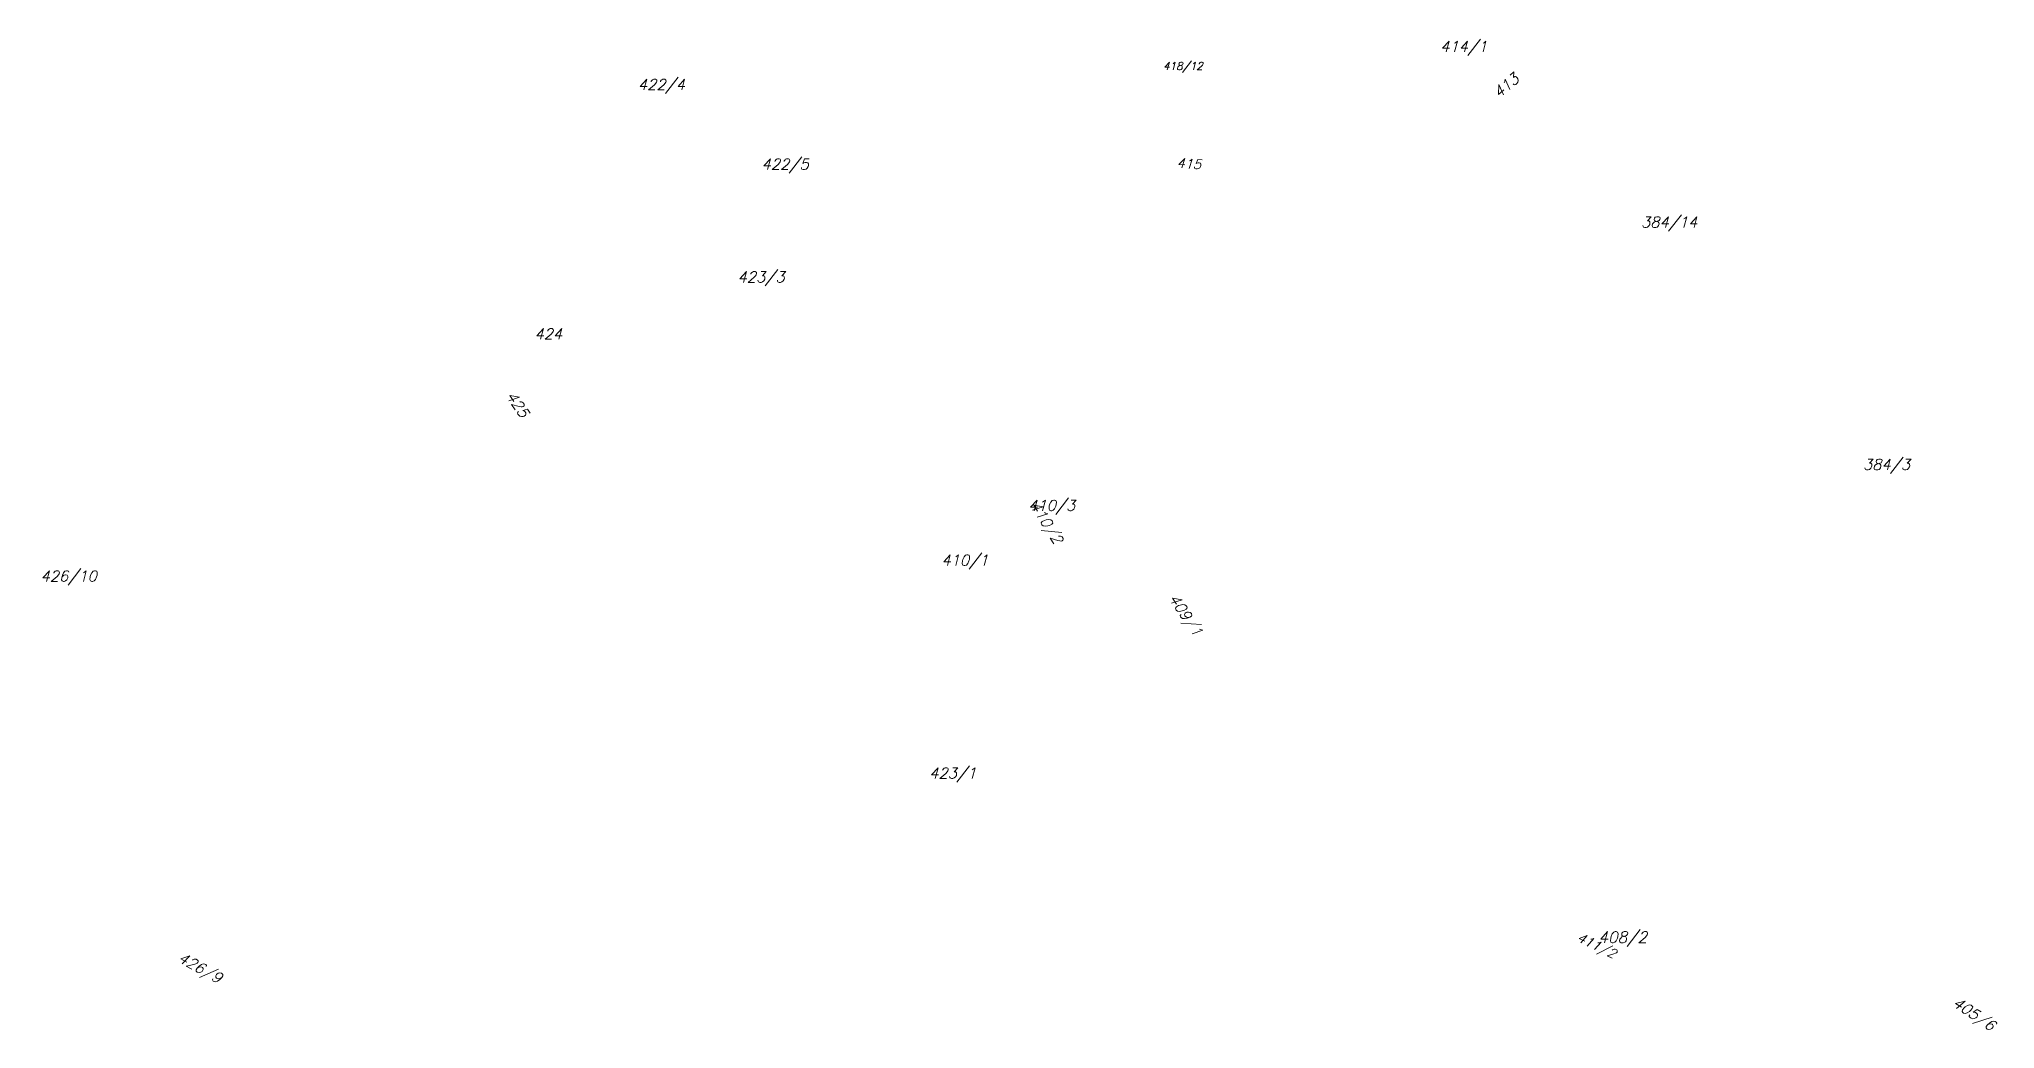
# Model space of a CAD drawing. Header units: millimetres. Extents: x -626413 to -622762, y -1174800 to -1172001.
# Drawn here: x -625218.3 to -624909.3, y -1174330.5 to -1174174 of the extents above; entities that cross this region are included whole.
import ezdxf
from ezdxf.enums import TextEntityAlignment as Align

# ---------------------------------------------------------------- set-up
doc = ezdxf.new("R2010")
doc.units = ezdxf.units.MM
doc.layers.add('Dobrinsko_parcelní čísla', color=7, linetype='Continuous', lineweight=0)
doc.styles.add('Style-ITALICS', font='ITALICS.shx')

msp = doc.modelspace()

# ---------------------------------------------------------------- texts
at = {"layer": 'Dobrinsko_parcelní čísla', "color": 7, "linetype": 'Continuous', "lineweight": 0, "style": 'Style-ITALICS'}
for s, height, p in [('414/1', 1.7, (-624989.49, -1174175.98)), ('418/12', 1.2, (-625034.44, -1174178.81)), ('422/4', 1.7, (-625116.27, -1174182)), ('422/5', 1.7, (-625096.72, -1174194.58)), ('384/14', 1.7, (-624956.3, -1174203.75)), ('423/3', 1.7, (-625100.52, -1174212.42)), ('424', 1.7, (-625135.67, -1174221.42)), ('384/3', 1.7, (-624922.69, -1174242.07)), ('410/3', 1.7, (-625054.6, -1174248.54)), ('410/1', 1.7, (-625068.31, -1174257.2)), ('426/10', 1.7, (-625209.22, -1174259.72)), ('423/1', 1.7, (-625070.23, -1174290.88)), ('408/2', 1.76, (-624964.23, -1174316.86))]:
    msp.add_text(s, height=height, dxfattribs=at).set_placement(p, align=Align.RIGHT)
for s, height, rotation, p in [('413', 1.7, 40, (-624984.3, -1174180.55)), ('415', 1.5, 356, (-625034.75, -1174194.53)), ('425', 1.7, 304, (-625142.18, -1174233.97)), ('410/2', 1.7, 302, (-625057.89, -1174253.94)), ('409/1', 1.7, 304, (-625035.75, -1174268.55)), ('411/2', 1.5, 334, (-624969.58, -1174319.38)), ('426/9', 1.7, 331, (-625190.04, -1174323.33)), ('405/6', 1.7, 326, (-624909.94, -1174330.87))]:
    msp.add_text(s, height=height, rotation=rotation, dxfattribs=at).set_placement(p, align=Align.RIGHT)

doc.saveas('drawing.dxf')
